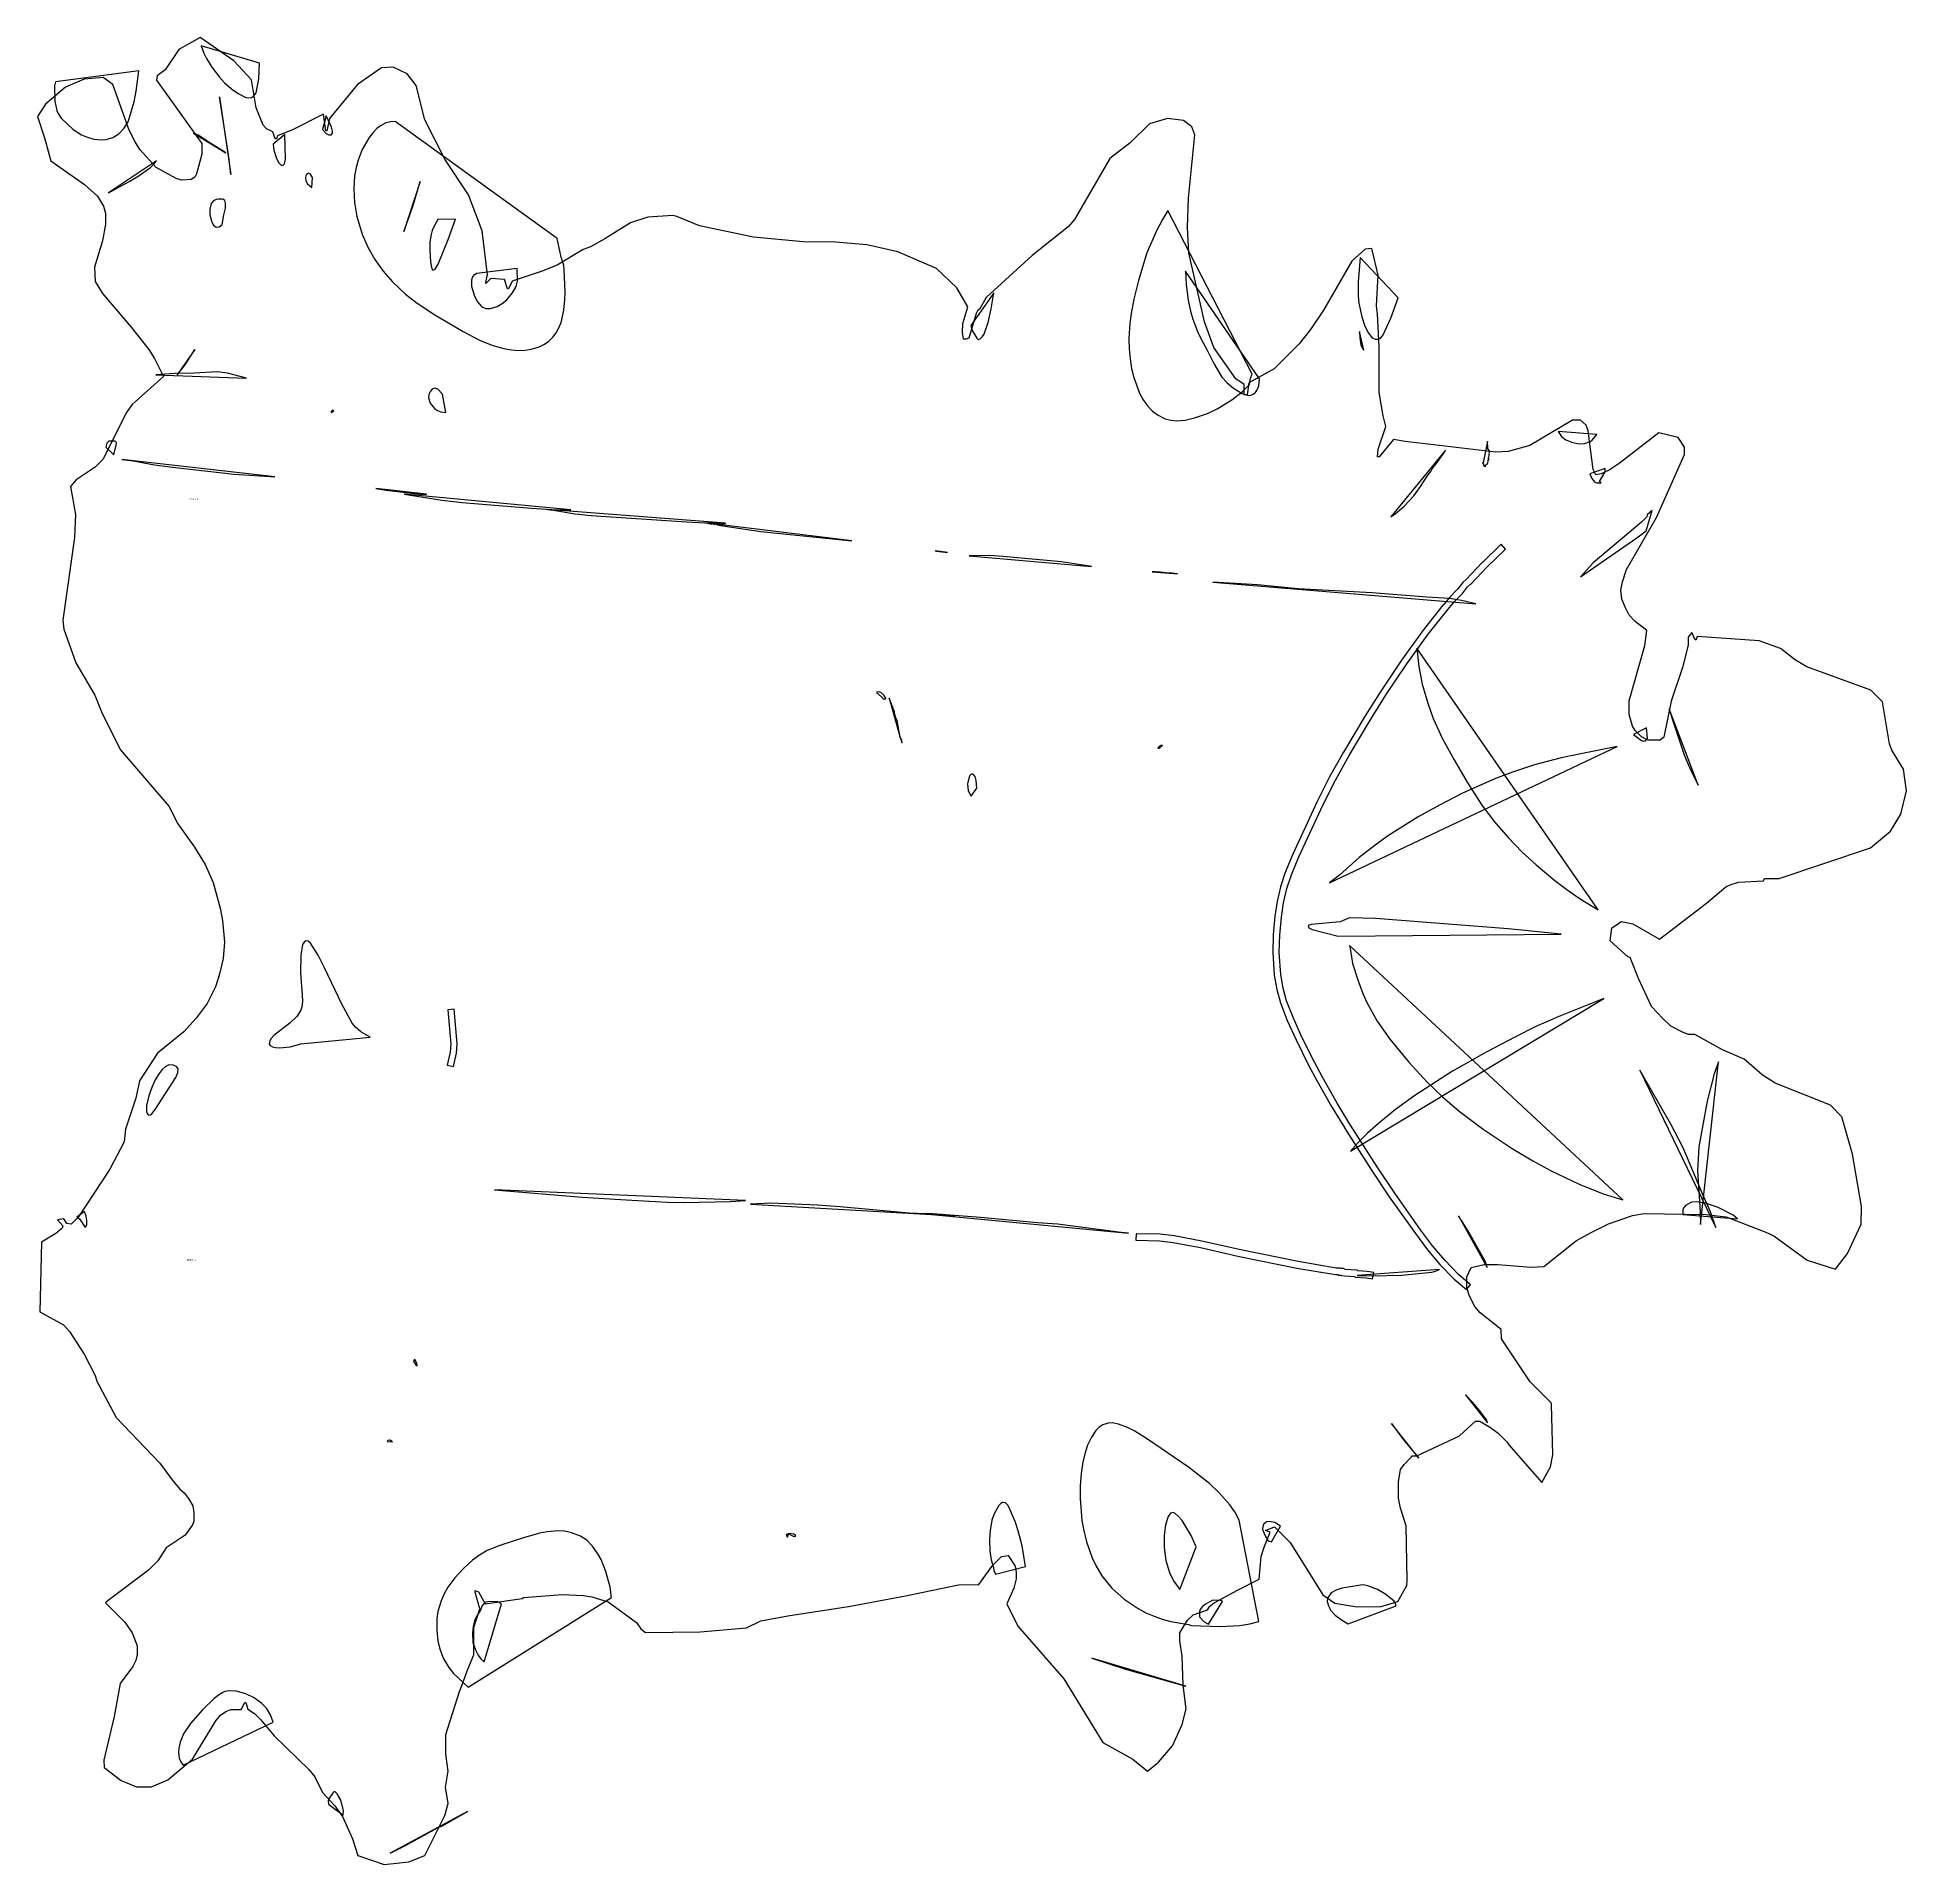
# Model space of a CAD drawing. Header units: metres. Extents: x -3516 to -655, y 194 to 2990.
import ezdxf
from ezdxf.enums import TextEntityAlignment as Align

# ---------------------------------------------------------------- set-up
doc = ezdxf.new("R2010")
doc.units = ezdxf.units.M
doc.layers.add('72', color=7, linetype='Continuous')

msp = doc.modelspace()

# ---------------------------------------------------------------- linework, layer by layer
at = {"layer": '1'}
msp.add_lwpolyline([(-3515.6, 2869.3), (-3504.8, 2836.8), (-3495.2, 2801.5), (-3443.5, 2765.3), (-3423.5, 2747.5), (-3414.3, 2732.1), (-3411.2, 2721.2), (-3411.2, 2704.4), (-3415.8, 2679), (-3428, 2638.6), (-3427.2, 2616.8), (-3416.2, 2598.7), (-3371.9, 2547), (-3345, 2513), (-3336.4, 2499.2), (-3322.6, 2471.7), (-3370.4, 2428.8), (-3379.6, 2416), (-3415.2, 2344.8), (-3427.2, 2332.8), (-3456.5, 2313.3), (-3464.8, 2303.2), (-3457.3, 2260.5), (-3458.9, 2224.9), (-3476.6, 2098.4), (-3475.2, 2084.8), (-3456.8, 2033.6), (-3427.5, 1983.7), (-3417.6, 1958.4), (-3388.8, 1900.8), (-3314.3, 1814.1), (-3300.7, 1787), (-3275.1, 1751.5), (-3259, 1724.7), (-3246.7, 1697.1), (-3235.9, 1658.1), (-3232.4, 1639), (-3229.5, 1605.9), (-3231.4, 1580.9), (-3236.8, 1556.8), (-3243.2, 1537.6), (-3256, 1512), (-3272.5, 1489.4), (-3291.6, 1468.7), (-3332, 1436.3), (-3359.2, 1393.6), (-3364.8, 1367.2), (-3380.6, 1319.8), (-3382.6, 1300.3), (-3404.7, 1258.8), (-3452.6, 1185.8), (-3464.2, 1174.2), (-3470.4, 1175.2), (-3475.2, 1182.4), (-3484.8, 1180.8), (-3476.6, 1171.8), (-3477.7, 1168.4), (-3487.4, 1160.3), (-3509.6, 1147), (-3512.1, 1040.2), (-3475.5, 1020.5), (-3466.4, 1010.4), (-3444.1, 975.4), (-3427.3, 942.9), (-3424.8, 934.4), (-3395.2, 878.4), (-3328.2, 808.9), (-3308, 781), (-3297.6, 768.8), (-3291.2, 763.2), (-3284.4, 754.7), (-3277.9, 743.4), (-3276, 732.8), (-3276, 720), (-3278.3, 714.2), (-3289.6, 698.4), (-3318.8, 679), (-3331.2, 659.2), (-3345.6, 644.8), (-3407.5, 598.4), (-3411.2, 595.2), (-3381.6, 565.6), (-3370.6, 549.1), (-3363.2, 529.3), (-3363.2, 516), (-3365.1, 506.7), (-3369.6, 497.6), (-3389.1, 471.6), (-3398.2, 420.8), (-3414, 354.2), (-3413.6, 343.2), (-3387.2, 323.2), (-3364, 313.6), (-3340.8, 313.6), (-3316, 324), (-3278.4, 356), (-3242.7, 414.6), (-3235.2, 423.2), (-3227.2, 428.8), (-3219.7, 432), (-3203.6, 432), (-3198.4, 442.4), (-3196.8, 442.4), (-3193.5, 432.5), (-3183.2, 425.6), (-3173.6, 416), (-3153.5, 391.4), (-3099.5, 339.6), (-3091.2, 328.8), (-3079.1, 304.6), (-3060.3, 284.1), (-3048.8, 268), (-3033.6, 233.6), (-3025.1, 208.1), (-2984.8, 194.4), (-2947.2, 198.4), (-2922.6, 208.4), (-2892, 269.6), (-2886.9, 287.8), (-2891.1, 313.1), (-2887.2, 337.5), (-2890.4, 363.2), (-2890.4, 393.3), (-2869.6, 459.2), (-2866.4, 467.2), (-2856.8, 493.6), (-2848, 515.6), (-2848, 557.4), (-2838.8, 585.8), (-2845.6, 611.2), (-2845.6, 613.9), (-2840.8, 612), (-2830.3, 593.6), (-2773.6, 601.6), (-2772, 603.2), (-2712.2, 607.5), (-2680, 606.4), (-2667.2, 604), (-2642.2, 596.6), (-2598.6, 565.1), (-2592, 555.2), (-2584.9, 549.5), (-2501.6, 550.4), (-2430.4, 556.8), (-2408.6, 567.3), (-2367.2, 575.2), (-2271.3, 590), (-2187.2, 605.6), (-2106.1, 622.3), (-2075.2, 623.2), (-2053.6, 652.8), (-2040.3, 666.1), (-2029.9, 667.2), (-2019.2, 651.2), (-2017.6, 641.6), (-2017.6, 631.6), (-2021.6, 617.6), (-2032, 593.6), (-2015.2, 559.2), (-1944.8, 478.7), (-1885.1, 381.3), (-1839.1, 355.8), (-1816.8, 337.6), (-1800.1, 351.2), (-1778.4, 376), (-1764, 408.8), (-1757.6, 432.8), (-1762.4, 468.8), (-1763.8, 513.2), (-1767.2, 536.8), (-1767.2, 549.1), (-1755.6, 568.4), (-1747.2, 576.8), (-1724.9, 584.2), (-1721.3, 589.7), (-1714.7, 594.9), (-1679.2, 614.4), (-1645.9, 631), (-1642.7, 665.9), (-1638.4, 680), (-1629.1, 703.3), (-1636.1, 705.6), (-1622.4, 711.2), (-1598.7, 687.5), (-1548.3, 607.1), (-1530.4, 594.4), (-1496, 588.8), (-1459.2, 589.6), (-1433.6, 596.8), (-1420, 621.6), (-1419.3, 629.9), (-1420.8, 712.8), (-1429.6, 740), (-1432.8, 755.2), (-1432.8, 780), (-1429.7, 798.9), (-1424, 806.4), (-1412.8, 818.4), (-1412, 820), (-1404.7, 820), (-1339.2, 850.4), (-1315, 872.8), (-1308.4, 872.8), (-1292.2, 863.5), (-1280, 854.4), (-1266.4, 840.8), (-1264, 836.8), (-1213.3, 778.9), (-1200, 803.2), (-1196.8, 821.6), (-1198.4, 899.2), (-1199.2, 900.8), (-1231.3, 932.9), (-1275.1, 999.1), (-1275.8, 1013), (-1307.8, 1038.5), (-1316.2, 1048.3), (-1324.2, 1064.3), (-1328, 1076.8), (-1328, 1093.9), (-1321.6, 1108), (-1301.6, 1112.8), (-1280.8, 1112.8), (-1229.9, 1108.6), (-1210.3, 1109.5), (-1160.5, 1149.4), (-1136.8, 1162.4), (-1111.3, 1175.1), (-1074.6, 1187.7), (-1056.7, 1190.7), (-962.8, 1189.4), (-931.5, 1185.8), (-870.4, 1162.4), (-858.6, 1156.5), (-807.5, 1119.3), (-764, 1105.6), (-745.6, 1129.6), (-724.8, 1174.4), (-724, 1201.6), (-738.2, 1281.3), (-754.4, 1338.4), (-771.9, 1356.6), (-856.2, 1390.3), (-876.4, 1402.9), (-904, 1427.1), (-936.7, 1441.1), (-979.4, 1464.8), (-988.8, 1464.8), (-997.3, 1467.6), (-1016, 1477.6), (-1028.4, 1489.2), (-1045.7, 1507.6), (-1065.6, 1550.4), (-1078.3, 1582.2), (-1081.8, 1583.6), (-1108.8, 1608.1), (-1106.2, 1628.1), (-1091.3, 1637.5), (-1074.1, 1634), (-1033.6, 1610.4), (-961.6, 1665.6), (-932, 1690.4), (-925.1, 1693.9), (-912.5, 1697.5), (-874.4, 1700), (-872.8, 1703.2), (-850.4, 1703.2), (-710.4, 1750.4), (-680, 1776), (-664, 1801.6), (-655.2, 1837.6), (-660, 1870.4), (-678, 1899.5), (-681.3, 1909.6), (-692, 1973.6), (-709.9, 1991.5), (-808, 2027.2), (-825.4, 2037.4), (-848, 2055.2), (-880.8, 2067.2), (-975.9, 2073.8), (-977.8, 2068.2), (-980, 2070.4), (-984, 2080), (-989.6, 2072.5), (-989.6, 2060.6), (-998.4, 2026.4), (-1015.6, 1974.8), (-1026.7, 1919.4), (-1032.3, 1915.2), (-1051.2, 1915.2), (-1060.8, 1920), (-1070.4, 1929.6), (-1074.8, 1936.2), (-1080, 1954.4), (-1080, 1975.2), (-1055.8, 2060.1), (-1052.9, 2082.8), (-1070.4, 2096.8), (-1080, 2106.4), (-1085.6, 2117.6), (-1090.8, 2130.7), (-1092.6, 2144.4), (-1090, 2157.2), (-1083.7, 2176.2), (-1038.2, 2255.7), (-995.2, 2352), (-995.2, 2363.2), (-1004.8, 2378.4), (-1034.2, 2385.4), (-1095.2, 2338.4), (-1110.4, 2328.3), (-1122.6, 2322.8), (-1131, 2321.2), (-1135.1, 2329.3), (-1142.5, 2388.6), (-1145.6, 2396.8), (-1154.4, 2404.8), (-1166.4, 2404.8), (-1231.8, 2366.1), (-1264.8, 2356.8), (-1283.8, 2355.7), (-1422.4, 2372), (-1440.5, 2375), (-1462.1, 2348.8), (-1465.1, 2348.8), (-1463.7, 2360.2), (-1452, 2395.2), (-1456, 2411.2), (-1462.4, 2447), (-1462.4, 2517.6), (-1464.7, 2566.8), (-1466.6, 2579.7), (-1464, 2626.4), (-1473.6, 2667.2), (-1484, 2666.4), (-1504, 2648), (-1547.6, 2572.9), (-1567.2, 2543.6), (-1584.8, 2521.6), (-1623, 2483.4), (-1661.7, 2461.9), (-1664.3, 2443.2), (-1668.8, 2443.2), (-1668.8, 2459.5), (-1681.6, 2468), (-1715.1, 2515.7), (-1729.8, 2555.1), (-1753.8, 2660.8), (-1755.6, 2699.7), (-1754.2, 2744.6), (-1744.5, 2841.4), (-1748.8, 2853.6), (-1761.6, 2863.2), (-1786.4, 2866.4), (-1814, 2858), (-1843.2, 2828.8), (-1874.6, 2805.2), (-1928.4, 2711.9), (-1938.3, 2700.4), (-1993.3, 2656.4), (-2063.5, 2592.2), (-2073.6, 2575.2), (-2076.8, 2572), (-2078.9, 2567.8), (-2090.4, 2530.4), (-2094.4, 2528.8), (-2098.4, 2528.8), (-2100, 2538.6), (-2099.2, 2552.8), (-2091.6, 2578.2), (-2108.8, 2607.2), (-2140, 2636.8), (-2199.1, 2662.5), (-2246.4, 2672.8), (-2294.4, 2676.8), (-2344, 2677.6), (-2419.6, 2684.6), (-2502.6, 2701.8), (-2536.9, 2716.5), (-2543.2, 2717.6), (-2581.4, 2715.3), (-2608.1, 2706.8), (-2647.2, 2682.4), (-2669.3, 2670), (-2680.3, 2665.8), (-2720, 2641.9), (-2744.8, 2632), (-2789, 2617.3), (-2794.8, 2605.6), (-2796, 2605.6), (-2800.8, 2620.1), (-2821.8, 2621.4), (-2829.6, 2613.6), (-2829.6, 2616), (-2826.8, 2627.2), (-2835.2, 2694.4), (-2855.7, 2749.5), (-2892, 2804), (-2922.6, 2864.1), (-2936, 2916.8), (-2949.6, 2934.4), (-2971.2, 2944.8), (-2988.8, 2944), (-3025.6, 2918.4), (-3068.8, 2866.4), (-3072.8, 2847.2), (-3074.4, 2847.2), (-3077.8, 2872.7), (-3124, 2849.6), (-3148.4, 2839.8), (-3149.6, 2835.2), (-3152, 2835.2), (-3155.5, 2845.8), (-3164.8, 2850.4), (-3170.3, 2855.9), (-3180.7, 2882.8), (-3188, 2925.6), (-3215.2, 2954.4), (-3266.4, 2990.4), (-3299.4, 2972), (-3320.3, 2940.8), (-3332.3, 2931.8), (-3333.2, 2925), (-3264, 2828.2), (-3264, 2811.6), (-3272, 2781.6), (-3274.9, 2776.7), (-3280.3, 2773.1), (-3295.3, 2771.8), (-3303.2, 2774.4), (-3333.8, 2791.3), (-3358.9, 2819), (-3366, 2830.4), (-3375, 2848.4), (-3400, 2918.4), (-3415.2, 2928.8), (-3444, 2926.4), (-3472.8, 2914.4), (-3503.2, 2888)], close=True, dxfattribs=at)
at = {"layer": '51'}
for points in [[(-3031.5, 2758.4), (-3030.3, 2737.5), (-3026.8, 2716.5), (-3018.8, 2689.5), (-3010, 2669.4), (-2999.3, 2650.5), (-2986.6, 2632.5), (-2972.4, 2616.2), (-2952.2, 2597.5), (-2936.7, 2585.3), (-2910.1, 2567.4), (-2864.2, 2540.1), (-2838.9, 2527.1), (-2820, 2519.6), (-2801.7, 2514.4), (-2790.2, 2512.4), (-2779.2, 2511.4), (-2769.2, 2511.7), (-2760, 2513.1), (-2747.6, 2517), (-2739.8, 2520.8), (-2733.1, 2525.6), (-2727.1, 2531.5), (-2721.9, 2538.1), (-2717.6, 2545.8), (-2714.3, 2554.2), (-2709.9, 2573.1), (-2708.3, 2588.8), (-2708.1, 2600), (-2709.4, 2635.2), (-2710.2, 2641.5), (-2714.3, 2653.9), (-2720.3, 2682.5), (-2968.3, 2861.9), (-2974.9, 2861.4), (-2982.4, 2859.5), (-2990.4, 2855.3), (-2996, 2851), (-3001.9, 2844.8), (-3007.7, 2837.2), (-3018.4, 2818.6), (-3024.8, 2802.6), (-3027.9, 2791.1), (-3030.2, 2778.4)], [(-1845.5, 2529.8), (-1845, 2513.9), (-1843.6, 2498.4), (-1841.2, 2483.6), (-1837.9, 2469.8), (-1829.2, 2446.1), (-1823.4, 2435.8), (-1816.7, 2426.8), (-1809.5, 2419.1), (-1801.8, 2412.9), (-1789.7, 2406.7), (-1781.3, 2404.5), (-1772.6, 2403.7), (-1759, 2404.8), (-1744.8, 2408), (-1724.9, 2414.9), (-1710.1, 2422.1), (-1687.7, 2435.6), (-1671.8, 2447.8), (-1661, 2459.3), (-1659.3, 2469), (-1656.5, 2474.9), (-1785.5, 2725.4), (-1794, 2711.9), (-1803.3, 2694.3), (-1817.8, 2660.6), (-1830.8, 2618.6), (-1838, 2589.9), (-1842.1, 2568.1), (-1844.1, 2553.1)], [(-1625.2, 1590.1), (-1625.2, 1589.9), (-1622.8, 1555.2), (-1619, 1533.5), (-1613.4, 1513), (-1602.9, 1486), (-1589.6, 1456.4), (-1570.4, 1417.6), (-1557.9, 1394.3), (-1535.3, 1354.6), (-1515.6, 1322.1), (-1515.5, 1322.1), (-1515.5, 1322), (-1474, 1256.9), (-1473.9, 1256.8), (-1446.9, 1216.4), (-1446.9, 1216.4), (-1446.8, 1216.3), (-1406.9, 1159.9), (-1388.5, 1135.3), (-1369.4, 1112.8), (-1347.8, 1090.3), (-1328.9, 1074.2), (-1322.4, 1081.8), (-1341, 1097.6), (-1362, 1119.5), (-1380.6, 1141.5), (-1398.9, 1165.8), (-1438.6, 1222), (-1465.6, 1262.3), (-1507, 1327.4), (-1526.7, 1359.7), (-1549.2, 1399.1), (-1561.5, 1422.2), (-1580.6, 1460.7), (-1593.6, 1489.8), (-1603.9, 1516.1), (-1609.2, 1535.6), (-1612.9, 1556.4), (-1615.2, 1590.3), (-1614.4, 1616.6), (-1611.9, 1644.4), (-1608.5, 1666.3), (-1603.5, 1687.8), (-1596.7, 1709.1), (-1585.2, 1736.6), (-1548.1, 1816.7), (-1529.3, 1854), (-1508.4, 1891.7), (-1475.3, 1947.1), (-1451.6, 1984.8), (-1420.1, 2031.9), (-1387.2, 2077.3), (-1356.9, 2115.3), (-1346.9, 2127.1), (-1335, 2139.4), (-1327.2, 2149.5), (-1322.4, 2153.5), (-1322.2, 2153.7), (-1296.9, 2180.3), (-1268.9, 2207.5), (-1275.9, 2214.7), (-1303.9, 2187.4), (-1304, 2187.3), (-1304.1, 2187.2), (-1329.2, 2160.8), (-1334.4, 2156.5), (-1342.6, 2145.9), (-1354.3, 2133.8), (-1364.6, 2121.7), (-1364.7, 2121.6), (-1395.2, 2083.4), (-1428.3, 2037.6), (-1460, 1990.2), (-1483.8, 1952.3), (-1483.8, 1952.3), (-1483.8, 1952.2), (-1517, 1896.7), (-1538.1, 1858.7), (-1557.1, 1821.1), (-1557.2, 1821), (-1594.3, 1740.7), (-1594.4, 1740.6), (-1606, 1712.7), (-1606.1, 1712.5), (-1613.1, 1690.4), (-1618.3, 1668.2), (-1621.9, 1645.6), (-1621.9, 1645.5), (-1624.4, 1617.2)], [(-1404.7, 2055.7), (-1401.7, 2027.7), (-1396.6, 2000.9), (-1388.1, 1971.5), (-1379.5, 1948.4), (-1365.2, 1917.3), (-1347.8, 1885), (-1327.9, 1850.7), (-1305, 1815.6), (-1285.7, 1790.1), (-1265, 1766.2), (-1243.8, 1744), (-1222.3, 1724), (-1193.6, 1700.2), (-1173.3, 1685), (-1154.6, 1672.2), (-1127.3, 1655.4)], [(-1538.2, 1696.5), (-1098.2, 1905.5), (-1183.8, 1888), (-1224.4, 1877.1), (-1258.5, 1866), (-1284.3, 1856.2), (-1336, 1833.4), (-1370, 1815.8), (-1402.8, 1797.5), (-1448.2, 1769), (-1468.6, 1754.5), (-1493.1, 1735.3), (-1523.1, 1708.3)], [(-1507.6, 1600.6), (-1506, 1593.5), (-1503.3, 1573.3), (-1494.5, 1547), (-1487.1, 1527.3), (-1481, 1513.4), (-1465.5, 1485.2), (-1446.2, 1457.7), (-1417.2, 1422.3), (-1388.9, 1391.9), (-1365.5, 1369.1), (-1339.8, 1347.5), (-1303.1, 1319.9), (-1258.9, 1290.2), (-1227.1, 1271.1), (-1199.1, 1256.1), (-1156.2, 1235.7), (-1119.4, 1221), (-1089.3, 1211.4)], [(-1506.2, 1286.2), (-1118.3, 1519.9), (-1184.8, 1493.4), (-1222.5, 1476.9), (-1254.9, 1460.7), (-1297.5, 1438), (-1350.1, 1408.6), (-1407.7, 1371.5), (-1437.4, 1350), (-1463.3, 1328.5), (-1480.1, 1313.4), (-1494.4, 1299.4)], [(-2888.8, 1417.8), (-2879.1, 1415.5), (-2874.3, 1436), (-2873.1, 1449.7), (-2873.2, 1450.1), (-2877.6, 1503.4), (-2887.6, 1502.5), (-2883.2, 1449.7), (-2884.2, 1437.5)], [(-1919.9, 754.6), (-1917.1, 721.1), (-1914.9, 707.7), (-1910.2, 688.2), (-1901.6, 663.9), (-1895.9, 652.3), (-1886.5, 636.5), (-1871.2, 617.6), (-1852.8, 600.8), (-1831.2, 586.2), (-1819.4, 579.9), (-1806.9, 574.5), (-1794.3, 570.1), (-1781.2, 566.6), (-1754.3, 561.9), (-1749.4, 560.3), (-1706.1, 559), (-1675.5, 560.5), (-1660.5, 562.9), (-1646.4, 566.5), (-1676.6, 721.6), (-1683.2, 734.2), (-1690.8, 745.1), (-1707, 763.1), (-1721.9, 777.5), (-1754.2, 802.8), (-1816.8, 845.3), (-1836.1, 857.4), (-1847.3, 863.1), (-1861.2, 868.3), (-1870.9, 870.2), (-1876.9, 870.1), (-1885.4, 867.4), (-1890.7, 863.7), (-1895.7, 858.6), (-1902.6, 848.7), (-1908.5, 836.3), (-1911.8, 826.7), (-1915.9, 810.5), (-1918.5, 792.9), (-1919.8, 774.1)], [(-2904.3, 553.4), (-2902.9, 536.9), (-2900.5, 526.2), (-2894.7, 510.5), (-2886.2, 495.9), (-2879, 486.9), (-2856.4, 466.1), (-2637.2, 603.3), (-2639.1, 619.1), (-2646, 642.7), (-2653, 661.4), (-2658, 670.2), (-2666.1, 681.8), (-2674.8, 690.9), (-2684.7, 697.2), (-2698.3, 702.3), (-2708.7, 704.4), (-2719.1, 705), (-2735.5, 703.6), (-2746.9, 701.4), (-2770.1, 695), (-2808.2, 682.8), (-2827.5, 674.8), (-2839.1, 668.1), (-2849.8, 660.3), (-2864.1, 647.1), (-2876.6, 633.3), (-2887.4, 618.8), (-2893.2, 608.6), (-2897.8, 597.8), (-2902.6, 581.5), (-2904.2, 570.4)]]:
    msp.add_lwpolyline(points, close=True, dxfattribs=at)
at = {"layer": '52'}
for points in [[(-3489.2, 2916.1), (-3489.1, 2892.7), (-3486, 2878.6), (-3483.4, 2872.7), (-3479.1, 2866.9), (-3460.8, 2849.6), (-3447.9, 2841.2), (-3440.7, 2838), (-3429.4, 2834.7), (-3417.8, 2833.5), (-3410.4, 2834), (-3400.1, 2837.1), (-3391, 2842.9), (-3383.3, 2851.1), (-3376.8, 2861.1), (-3367.6, 2891.9), (-3364.6, 2908.3), (-3360.5, 2939.2), (-3488, 2922.5)], [(-3237.2, 2899.3), (-3219.6, 2780.7), (-3222.5, 2807.5)], [(-3276.7, 2843.7), (-3227.3, 2813.5), (-3234.4, 2818.4), (-3250.4, 2828), (-3268.8, 2840.5)], [(-3407, 2752.3), (-3374.2, 2770.2), (-3361.3, 2778.1), (-3342.8, 2791.5), (-3337.3, 2796.6), (-3333.2, 2801.7)], [(-2954.7, 2693.2), (-2940.6, 2733.3), (-2929.8, 2770.1)], [(-2915.2, 2665.5), (-2913.9, 2646.3), (-2912.1, 2636.3), (-2910.6, 2634), (-2907.1, 2635.7), (-2902.2, 2643.6), (-2886.9, 2681), (-2875.8, 2712), (-2902.7, 2711.6), (-2908.2, 2702.7), (-2911.3, 2694.9), (-2913.2, 2688.6), (-2914.9, 2677.7)], [(-1758.8, 2632.7), (-1757.8, 2612.5), (-1754.6, 2588.5), (-1750.9, 2571.6), (-1747.3, 2559.2), (-1740.1, 2540.5), (-1734.1, 2527.6), (-1725.3, 2512), (-1715.2, 2491.2), (-1703.1, 2470.6), (-1695, 2461.7), (-1685.1, 2453.4), (-1672.1, 2445.4), (-1662.5, 2442.6), (-1658.6, 2442.9), (-1655.3, 2444.3), (-1652.2, 2446.6), (-1649.4, 2450), (-1646.4, 2457.2), (-1645.4, 2467.8)], [(-1494.6, 2616.5), (-1494.5, 2594.8), (-1493.3, 2583.7), (-1489.1, 2562.6), (-1484.4, 2548.5), (-1478.9, 2537.6), (-1472.9, 2530.6), (-1468.7, 2528.7), (-1464.4, 2528.6), (-1460.2, 2530.3), (-1456.6, 2534.2), (-1444.3, 2560.9), (-1433.1, 2591.9), (-1491.5, 2653.7)], [(-1492.5, 2540.4), (-1492, 2530.5), (-1490.2, 2520.1), (-1487.7, 2514.3), (-1485.7, 2511.7)], [(-3301.8, 2474), (-3289.4, 2489.1), (-3274.7, 2512.8)], [(-3334.6, 2474), (-3195.4, 2468.7), (-3224.5, 2476.6), (-3240.4, 2478.4), (-3275.9, 2476.7), (-3305.1, 2476.2)], [(-2917.2, 2438.6), (-2914.8, 2430.5), (-2907.8, 2422.3), (-2903.2, 2419.3), (-2898.4, 2417.3), (-2890.5, 2416.3), (-2895.6, 2444.3), (-2903, 2452.3), (-2907.7, 2453.7), (-2911.6, 2451.9), (-2914.3, 2449.1), (-2916.7, 2443.7)], [(-3066.3, 2416.6), (-3062.1, 2419), (-3064.2, 2419.8), (-3066.2, 2417.8)], [(-1444.5, 2256.7), (-1438.6, 2260.7), (-1424.1, 2273.1), (-1409.4, 2289), (-1399.2, 2303), (-1387.8, 2320.7), (-1383.2, 2326.3), (-1381.2, 2330.2), (-1377.8, 2334.9), (-1376.6, 2335.6), (-1363.3, 2354.4), (-1361, 2358.8)], [(-3386.6, 2344.4), (-3368.9, 2342.2), (-3336.3, 2336.3), (-3309, 2332.6), (-3214.3, 2322.1), (-3152.2, 2317.8)], [(-2997.5, 2300.2), (-2982.1, 2297.6), (-2930.3, 2291.6), (-2920, 2290.7), (-2920, 2291.4)], [(-2954.4, 2291.6), (-2896.2, 2282.4), (-2865.7, 2278.7), (-2759.4, 2270.1), (-2721, 2267.6), (-2699.3, 2267.3)], [(-2734.9, 2268), (-2725.9, 2267.1), (-2692.8, 2261.3), (-2668.1, 2258.7), (-2522.2, 2249.1), (-2494.2, 2247.6), (-2478, 2247.8), (-2467.4, 2246.3), (-2462.8, 2246.5), (-2462.7, 2247)], [(-2490.3, 2246.9), (-2483.8, 2245.3), (-2484.1, 2246.2)], [(-2482.6, 2246), (-2478.8, 2244.8), (-2478.7, 2245.5)], [(-2477.5, 2245.4), (-2475.4, 2244.3), (-2466.9, 2242.8), (-2408.8, 2234.5), (-2284, 2221.4), (-2269.1, 2220.1)], [(-2141.9, 2204.7), (-2139.7, 2204.3), (-2123.1, 2202.4)], [(-2089.8, 2197.2), (-1902.6, 2180.8), (-1948.4, 2187.7), (-2038, 2196.3), (-2058, 2197.5)], [(-1809.7, 2172.7), (-1803.1, 2172.1), (-1804.5, 2172.7)], [(-1802.6, 2172), (-1771.1, 2169.3), (-1775.1, 2169.7), (-1776.4, 2170.7), (-1779.5, 2170.2), (-1780.7, 2171.2), (-1784.1, 2170.6), (-1801.6, 2172.6)], [(-1717.1, 2156.6), (-1314.4, 2123.4), (-1336.4, 2128.8), (-1354.5, 2131.8), (-1389.5, 2133.6), (-1473.7, 2140.7), (-1586.3, 2146.8), (-1648.3, 2152.7)], [(-2212, 1979.2), (-2195.1, 1919.3), (-2199.7, 1944.9), (-2201.9, 1949.2), (-2204.1, 1956), (-2204.1, 1958.4)], [(-1018.6, 1963.2), (-1014.2, 1947.9), (-995.4, 1892.6), (-987.4, 1873.1), (-974.2, 1846)], [(-2194.9, 1918.4), (-2192.8, 1911), (-2192.4, 1912.1), (-2193.5, 1916.2)], [(-1800.8, 1902.6), (-1798.7, 1903), (-1794.1, 1906.6), (-1796.4, 1906.7), (-1798.4, 1905.9)], [(-2092.3, 1848), (-2091.1, 1837.5), (-2086.6, 1829.3), (-2077.8, 1841.5), (-2079, 1853.4), (-2080.5, 1859.3), (-2083.5, 1862.8), (-2086.9, 1862.8), (-2088.6, 1861), (-2090.5, 1856.8)], [(-3160.7, 1450.2), (-3159.3, 1447.9), (-3155.9, 1446), (-3151.4, 1444.7), (-3145.2, 1444.1), (-3128.8, 1445.8), (-3112.6, 1450.2), (-3006.6, 1460.3), (-3020.6, 1468.9), (-3028.7, 1476), (-3033.7, 1482), (-3049.6, 1511), (-3076.1, 1566.7), (-3086.2, 1585.8), (-3097.8, 1604.2), (-3101.4, 1607.4), (-3104.7, 1607.9), (-3107.6, 1606), (-3109.8, 1602.3), (-3112.7, 1585.8), (-3113.1, 1558.9), (-3109.8, 1517.3), (-3110.5, 1508.9), (-3112.4, 1501.9), (-3118.8, 1492.4), (-3129, 1482.3), (-3154, 1463.3), (-3158, 1458.7), (-3159.9, 1455.1)], [(-1063.2, 1409.9), (-947.2, 1169.3), (-955.4, 1193.5), (-967.5, 1220.6), (-997, 1291.2), (-1015.9, 1327.5)], [(-975.3, 1256.7), (-970.9, 1193.4), (-970.6, 1174.1), (-943.2, 1423), (-949.7, 1404.2), (-960.3, 1362.4), (-973.1, 1292.7)], [(-2816.1, 1226.8), (-2682, 1215.8), (-2606, 1210.9), (-2552, 1208.2), (-2527.1, 1207.6), (-2454.5, 1209.1), (-2432, 1210.4)], [(-2424.2, 1204.8), (-2111.6, 1187), (-2131, 1189.3), (-2181.6, 1191.3), (-2287.5, 1201), (-2322.1, 1203.4), (-2393.5, 1206.3)], [(-2157.5, 1190.1), (-1845.7, 1160.6), (-1857.1, 1161.8), (-1954.5, 1174.3), (-1985.4, 1176.3), (-2072.5, 1184.5), (-2146, 1190)], [(-1340.8, 1187.3), (-1297, 1108.2), (-1300.3, 1117.6), (-1327.4, 1165.8)], [(-1834.5, 1149.8), (-1798.3, 1148.9), (-1777.6, 1146.5), (-1735.7, 1138.6), (-1678.6, 1125.6), (-1588.1, 1107.2), (-1529.3, 1097.3), (-1528.9, 1097.3), (-1525.7, 1097.2), (-1524.8, 1096.4), (-1520.3, 1096.4), (-1519.9, 1095.9), (-1515.2, 1095.3), (-1500, 1094.1), (-1499.2, 1093.5), (-1482, 1092.1), (-1472.3, 1090.5), (-1470.7, 1100.4), (-1480.8, 1102.1), (-1495.1, 1103.2), (-1495.9, 1103.8), (-1514.2, 1105.2), (-1514.7, 1105.3), (-1514.8, 1105.4), (-1516.8, 1106.4), (-1520.6, 1106.4), (-1521.4, 1107.2), (-1528, 1107.3), (-1586.3, 1117.1), (-1676.5, 1135.4), (-1733.7, 1148.4), (-1775.9, 1156.4), (-1776.1, 1156.4), (-1797.6, 1158.9), (-1834.3, 1159.8)], [(-1496.1, 1095.9), (-1473.9, 1095.4), (-1427.5, 1096.6), (-1381.7, 1101), (-1376.3, 1102.3), (-1370.2, 1105.1)], [(-2940, 965.4), (-2939.7, 964), (-2936.7, 959.3), (-2934.4, 957.6), (-2934.9, 961), (-2937.4, 967), (-2938.8, 967.4)], [(-1330.3, 913.4), (-1296.5, 870.4), (-1297.5, 874.5), (-1306.9, 886.7), (-1318.9, 901.6)], [(-1443.6, 869.3), (-1425.3, 844.5), (-1401.5, 816.3)], [(-2980.3, 842.7), (-2979.8, 841.6), (-2972.3, 841.5), (-2976.1, 844.1), (-2979.5, 843.5)], [(-1791.6, 697.9), (-1791.5, 679.4), (-1788.7, 659.9), (-1783.1, 641.2), (-1777.1, 628.8), (-1767.4, 615.3), (-1742.4, 680.8), (-1749.8, 697.9), (-1763.9, 720.9), (-1769.3, 727.3), (-1774.6, 731.8), (-1777.6, 733), (-1781.6, 732), (-1785.4, 727.2), (-1789.3, 714.4)], [(-1901.9, 510.4), (-1850.6, 493.4), (-1758.4, 467.7)], [(-3299.9, 366.4), (-3298.5, 357.4), (-3296.2, 351.6), (-3292.5, 346.5), (-3154.6, 412.2), (-3159, 423.4), (-3165.2, 433.6), (-3172.1, 441.1), (-3183.8, 449.8), (-3196.5, 455.9), (-3211.2, 459.9), (-3221.8, 460.1), (-3228.8, 459.1), (-3231.7, 457.9), (-3237.2, 454.8), (-3244.9, 448.5), (-3263.1, 431), (-3281.5, 410.3), (-3291.9, 394.7), (-3297.2, 382), (-3299.4, 372.6)], [(-2976, 211.7), (-2954.2, 222.7), (-2902.2, 251.3), (-2895.9, 253.9), (-2857.4, 275.6)]]:
    msp.add_lwpolyline(points, close=True, dxfattribs=at)
at = {"layer": '53'}
for points in [[(-3264.8, 2977.3), (-3261, 2966.4), (-3256.8, 2958.1), (-3248.5, 2944.7), (-3237, 2929.4), (-3229.2, 2920.9), (-3215.8, 2909.4), (-3207.6, 2903.8), (-3196.7, 2898.6), (-3192.1, 2897.8), (-3188.2, 2898.3), (-3184.8, 2900.3), (-3180.7, 2905.8), (-3177, 2927.1), (-3175.7, 2951)], [(-3079.2, 2849.7), (-3073.5, 2843.4), (-3069.8, 2841.5), (-3065.9, 2841.5), (-3064.2, 2843.9), (-3064, 2846.7), (-3065.4, 2853.2), (-3073.6, 2870.5)], [(-3154.6, 2826.8), (-3154, 2817.8), (-3149.9, 2804.9), (-3146, 2798.3), (-3142.4, 2795), (-3139.9, 2794.2), (-3137.6, 2796.9), (-3136.1, 2804), (-3137.2, 2841.8)], [(-3105.4, 2775.9), (-3104.9, 2770.7), (-3102.5, 2766.3), (-3095.9, 2760.6), (-3094.7, 2776.2), (-3098.3, 2781.7), (-3100.6, 2782.5), (-3102.5, 2781.8), (-3104.1, 2779.9)], [(-3251.8, 2727.3), (-3251.8, 2719), (-3248.6, 2707.4), (-3245.9, 2703), (-3242, 2700.2), (-3237.4, 2700.3), (-3232.8, 2704), (-3230.2, 2718.9), (-3227.6, 2729.3), (-3227.7, 2736.6), (-3229, 2740.9), (-3232, 2742.6), (-3238.3, 2742.7), (-3242, 2742.3), (-3246.1, 2740.3), (-3249.5, 2736.4)], [(-2851.4, 2618.9), (-2851.1, 2609.9), (-2847.1, 2595.7), (-2842.5, 2586.2), (-2835.6, 2578.3), (-2829.4, 2575.6), (-2822.5, 2575.7), (-2812.3, 2578.8), (-2804.5, 2583.1), (-2797.2, 2589), (-2788.4, 2599.3), (-2783.2, 2609.3), (-2781, 2617.3), (-2781.2, 2636.6), (-2843.3, 2629.1), (-2848.1, 2626.1), (-2850.4, 2622.7)], [(-2087.3, 2549.4), (-2085.3, 2541.7), (-2078.1, 2530.2), (-2076.1, 2528.1), (-2072.9, 2529), (-2069.2, 2532.5), (-2067, 2536.3), (-2060.7, 2554.3), (-2056.2, 2575), (-2052.2, 2599.7)], [(-1188.5, 2387.1), (-1183.5, 2379.6), (-1176.6, 2374.6), (-1167.4, 2370.8), (-1156.8, 2368.6), (-1148.1, 2368.8), (-1139.4, 2372), (-1136.4, 2374), (-1129.4, 2382.9)], [(-3411.1, 2363.2), (-3398.9, 2351.6), (-3394.9, 2366.4), (-3394.7, 2369.9), (-3395.6, 2371.9), (-3396.9, 2372.7), (-3406.2, 2372.4), (-3409.5, 2369.3)], [(-1140, 2322.7), (-1136.9, 2315.3), (-1132.4, 2309.8), (-1129.6, 2308.6), (-1122.7, 2309), (-1125.1, 2310.6), (-1116.7, 2325.4), (-1116.5, 2330.8)], [(-1154.3, 2164.9), (-1067.9, 2224.4), (-1053.8, 2235.2), (-1044.4, 2266.4), (-1052.2, 2259.9), (-1052.6, 2256.7), (-1060.9, 2248.8), (-1134.8, 2186.2)], [(-1571.2, 1630.9), (-1570.2, 1628.1), (-1565, 1625.5), (-1525, 1615), (-1183.8, 1618.1), (-1264.7, 1626.1), (-1468.2, 1642.2), (-1507.6, 1643), (-1522.1, 1636.8), (-1566.2, 1632.8), (-1569.7, 1632.1)], [(-997.5, 1189.2), (-914.1, 1182.7), (-920.4, 1188.1), (-943.6, 1200), (-963, 1206.4), (-977.2, 1208.8), (-984.6, 1207.9), (-993.4, 1203.2), (-995.8, 1200.4), (-997.4, 1196.9)], [(-3455.3, 1185), (-3451.3, 1182.5), (-3443.1, 1170.1), (-3441.3, 1170.1), (-3439.9, 1173.7), (-3440, 1180.6), (-3441, 1186.7), (-3443.7, 1193.7)], [(-2058.7, 692.2), (-2058.2, 674.1), (-2056, 660.9), (-2052.6, 649.1), (-2052.2, 644.2), (-2049.4, 638.6), (-2003.8, 650.5), (-2008.7, 682.3), (-2014.7, 705.4), (-2019.2, 719.3), (-2030.2, 743.7), (-2034.3, 748), (-2038.7, 748.7), (-2041.5, 747.2), (-2044.3, 744), (-2051.5, 731.4), (-2055, 721.5), (-2057.8, 705.6)], [(-1640.7, 707.1), (-1636.9, 697.3), (-1633.1, 691.4), (-1630.7, 689.3), (-1626.9, 688.2), (-1613.2, 712.3), (-1622.1, 717.9), (-1630.2, 719.6), (-1634.1, 719.1), (-1638.4, 716.4), (-1640.1, 714.2)], [(-2369.5, 697.4), (-2367.9, 695.2), (-2366, 700.6), (-2359.3, 697.2), (-2356.1, 696.4), (-2355.2, 696.9), (-2356.1, 698.6), (-2358.3, 700.1), (-2365.4, 701), (-2369.5, 699.5)], [(-1541.8, 596.9), (-1540.1, 590.2), (-1536.2, 583.4), (-1529.7, 576.1), (-1520.2, 568.9), (-1509.7, 563), (-1436.4, 590.5), (-1438.4, 596.2), (-1439.9, 597.9), (-1453.5, 608.6), (-1465.1, 615.2), (-1479.5, 621), (-1486.6, 622.3), (-1490.9, 622.2), (-1518.9, 617.5), (-1528.3, 614.5), (-1535.9, 610.2), (-1541.4, 602.1)], [(-2849.8, 549), (-2849.1, 534.2), (-2845.3, 523), (-2840.9, 515), (-2836.9, 509.3), (-2832, 504.8), (-2805.5, 593.3), (-2810.9, 596.4), (-2824.1, 597.2), (-2830.8, 595.6), (-2835.4, 590.1), (-2837.7, 583.9), (-2843.3, 575.3), (-2846.7, 567.3), (-2849, 558.2)], [(-1737.2, 573.4), (-1730, 566.1), (-1723.6, 562.4), (-1702.2, 596.9), (-1704.4, 598.3), (-1717.1, 599), (-1728.1, 593), (-1732.7, 589.3), (-1736.3, 584.9), (-1737.2, 581.8)], [(-3070.6, 291.8), (-3070.4, 286.9), (-3047.5, 270), (-3047, 277.2), (-3051.2, 293), (-3056.9, 302.6), (-3060.2, 305.8), (-3061.8, 305.8), (-3063.2, 304.7), (-3069.5, 295.2)]]:
    msp.add_lwpolyline(points, close=True, dxfattribs=at)
at = {"layer": '54'}
for points in [[(-1304.1, 2339.6), (-1302.4, 2336.3), (-1303.3, 2335.8), (-1300.3, 2333.8), (-1298.9, 2334.7), (-1299.8, 2335.2), (-1298.9, 2336.3), (-1296.4, 2338.3), (-1295.3, 2341.4), (-1296.2, 2342.4), (-1294.2, 2344.8), (-1295.4, 2346.5), (-1293.9, 2349.5), (-1293.5, 2357.9), (-1295.9, 2360.6), (-1296.8, 2372.7), (-1302.6, 2341.8), (-1302.9, 2340.3)], [(-2231.7, 1987.5), (-2230.1, 1987.1), (-2222, 1979.2), (-2219.6, 1977.9), (-2217.4, 1978.1), (-2217.4, 1979.5), (-2220.4, 1983.9), (-2225, 1988.2), (-2228.1, 1989), (-2230.8, 1988.5)], [(-1073.3, 1923.8), (-1061, 1914.4), (-1057.6, 1913.5), (-1054.8, 1914), (-1051.9, 1918.1), (-1053.4, 1933.7)], [(-3348.6, 1346.7), (-3347.7, 1343.6), (-3345.5, 1341.4), (-3342.8, 1341.8), (-3340.5, 1343.2), (-3335.3, 1349.7), (-3303.7, 1399), (-3300.8, 1406.6), (-3300.1, 1412.2), (-3302.4, 1415.3), (-3307.5, 1417.7), (-3314.3, 1418), (-3320, 1415.3), (-3324.6, 1411.1), (-3329.3, 1404.9), (-3335.2, 1395.1), (-3340.5, 1383.4), (-3344.9, 1371), (-3348.5, 1355.8)]]:
    msp.add_lwpolyline(points, close=True, dxfattribs=at)

# ---------------------------------------------------------------- texts
at = {"layer": '72'}
for s, p in [('MARK_1', (-3283.6, 2282)), ('MARK_2', (-3286.8, 1118))]:
    msp.add_text(s, height=2.5, dxfattribs=at).set_placement(p, align=Align.BOTTOM_LEFT)

doc.saveas('drawing.dxf')
